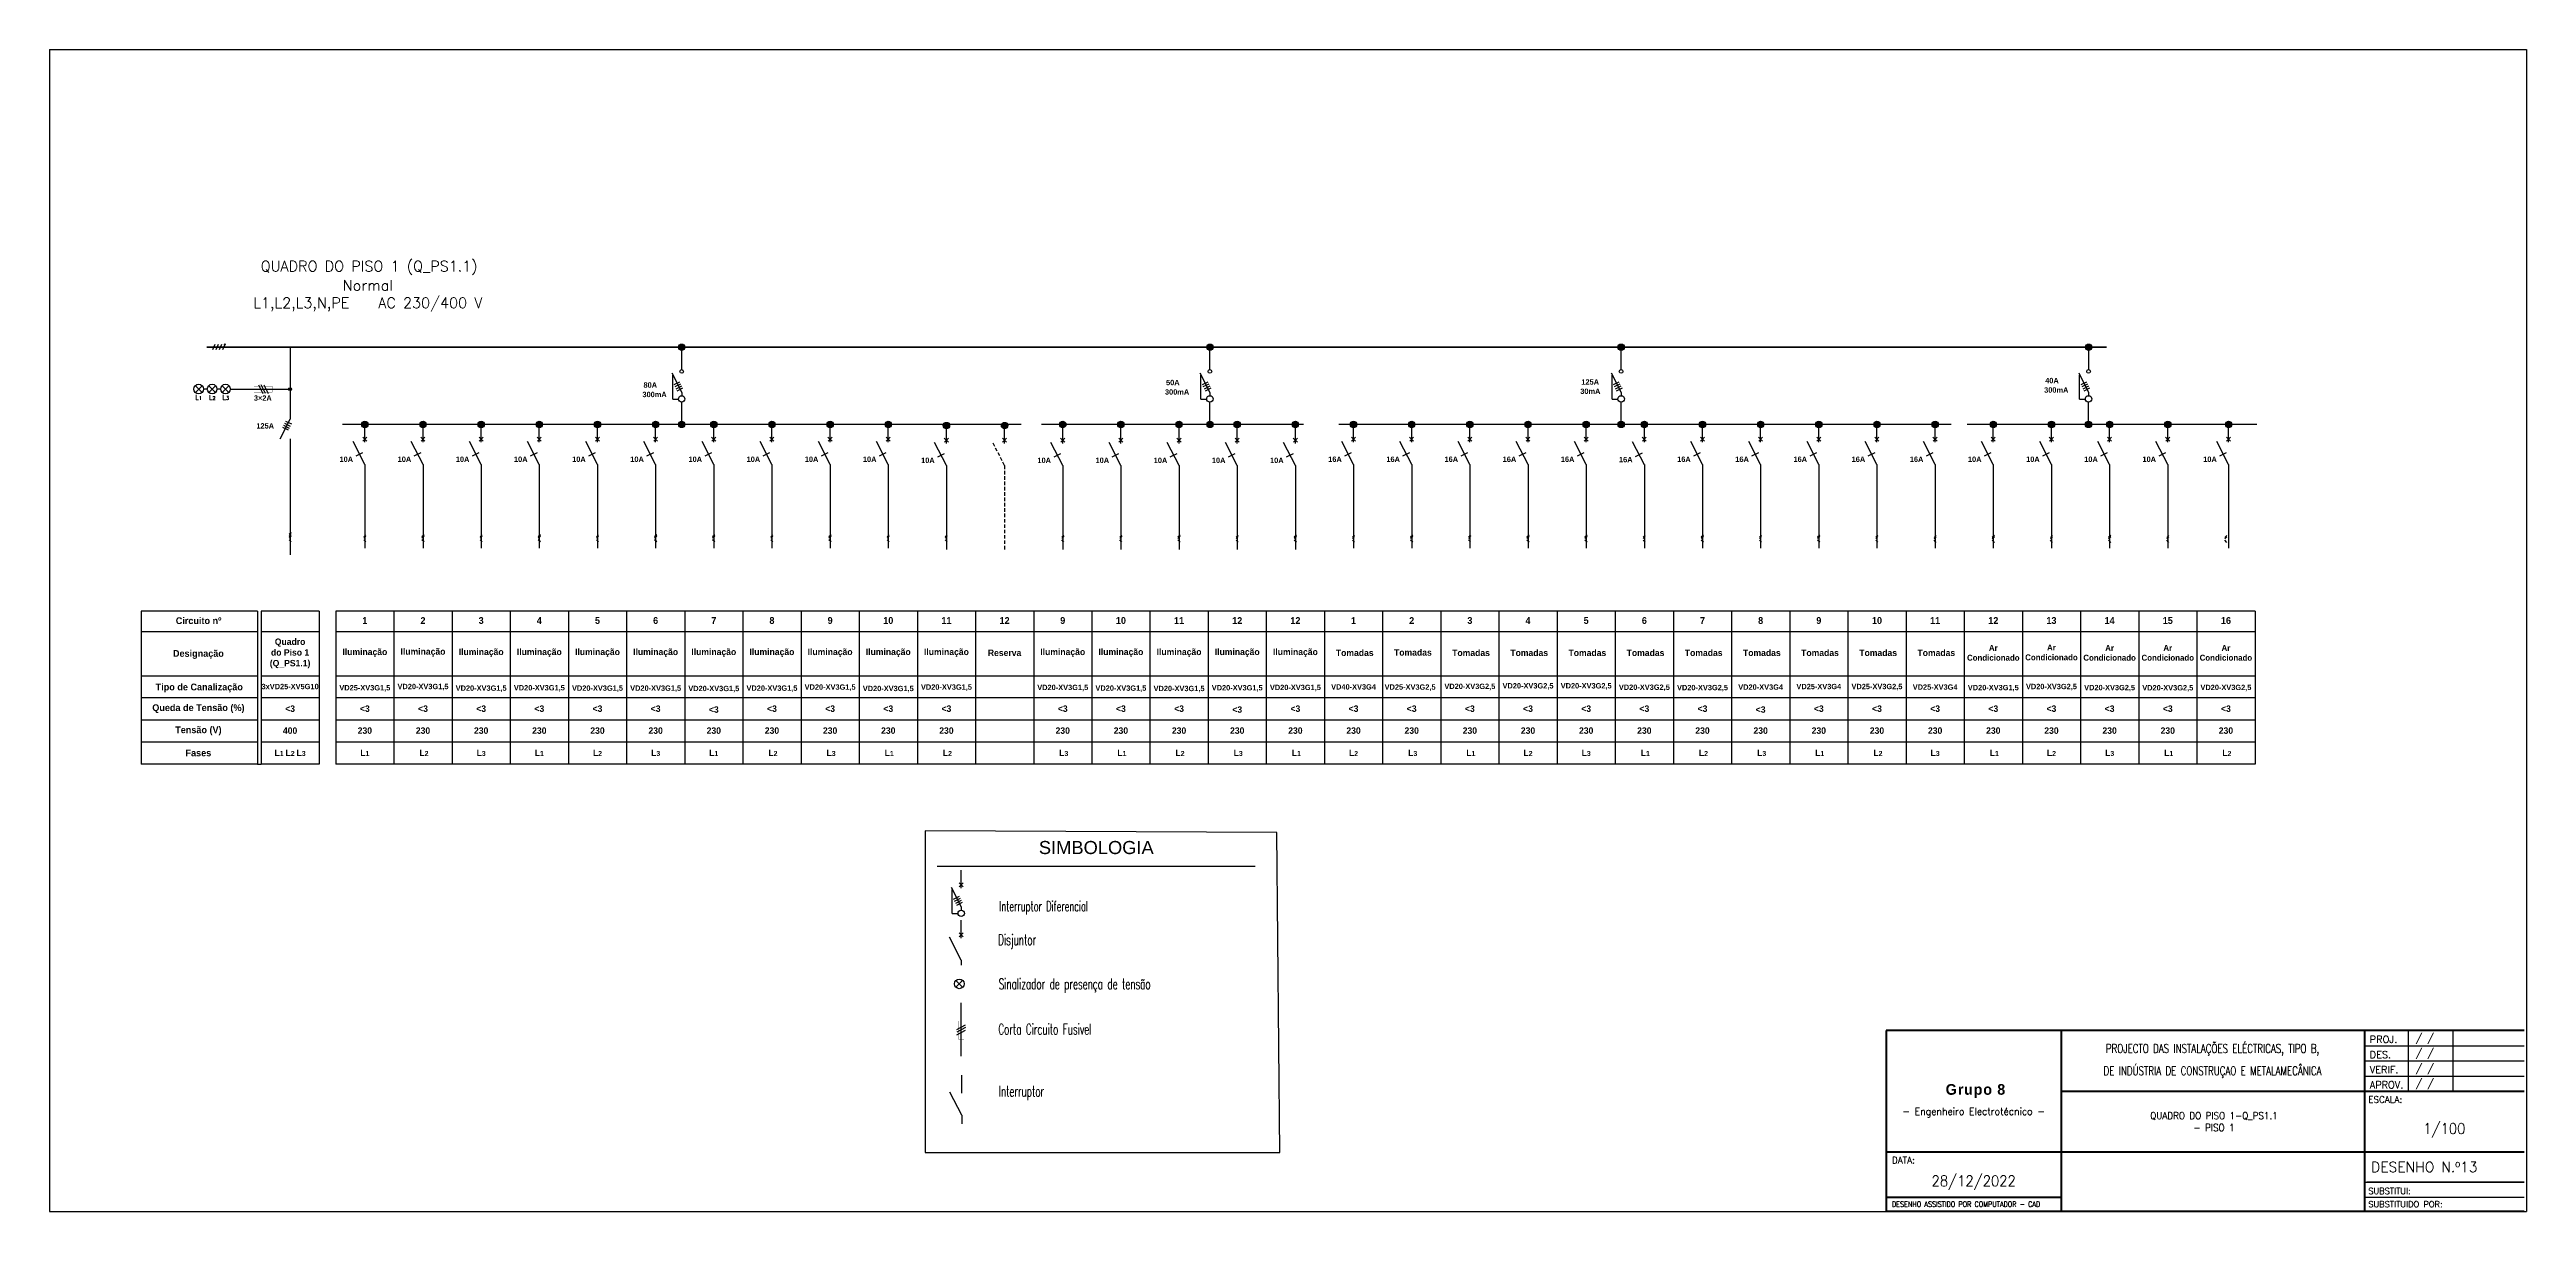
# Model space of a CAD drawing. Extents: x -8 to 729, y -363 to 534.
# Drawn here: x 381.6 to 520.4, y -208.3 to -143.2 of the extents above; entities that cross this region are included whole.
import ezdxf
from ezdxf.enums import TextEntityAlignment as Align

# ---------------------------------------------------------------- set-up
doc = ezdxf.new("R2010")
doc.units = 0
doc.header["$LTSCALE"] = 0.8
doc.header["$MEASUREMENT"] = 0
doc.linetypes.add('DASHED2', pattern=[0.375, 0.25, -0.125])
doc.linetypes.add('HIDDEN', pattern=[0.375, 0.25, -0.125])
for name, color, linetype in [('0_ligações', 10, 'CONTINUOUS'), ('7', 7, 'CONTINUOUS'), ('Desenho base', 7, 'CONTINUOUS'), ('LEGENDA', 1, 'CONTINUOUS'), ('Quadros Eléctricos', 41, 'CONTINUOUS')]:
    doc.layers.add(name, color=color, linetype=linetype)
doc.styles.add('ARIAL', font='arial.ttf')
doc.styles.add('Century Gothic', font='GOTHICB.TTF')
doc.styles.add('PEN', font='ROMANS.SHX', dxfattribs={"width": 0.7, "height": 1})
doc.styles.add('ROMANS', font='romans', dxfattribs={"width": 0.9})
doc.styles.get("Standard").update_dxf_attribs({"font": 'ROMANS'})

msp = doc.modelspace()

# ---------------------------------------------------------------- texts
at = {"layer": '0_ligações', "color": 0, "style": 'PEN', "width": 0.6}
for s, p in [('Disjuntor', (434.76, -193.36)), ('Sinalizador de presença de tensão', (434.79, -195.83)), ('Corta Circuito Fusivel', (434.77, -198.37)), ('Interruptor', (434.79, -201.85))]:
    msp.add_text(s, height=0.6, dxfattribs=at).set_placement(p)
at = {"layer": 'Desenho base', "style": 'PEN', "width": 0.6}
msp.add_text('Interruptor Diferencial', height=0.564, dxfattribs=at).set_placement((434.82, -191.46, 0))
at = {"layer": 'Desenho base', "linetype": 'Continuous', "lineweight": 20, "style": 'ROMANS'}
for s, p in [('PROJ.', (511.64, -198.84)), ('DES.', (511.64, -199.7)), ('VERIF.', (511.64, -200.54)), ('APROV.', (511.64, -201.39))]:
    msp.add_text(s, height=0.4, dxfattribs=at).set_placement(p)
at = {"layer": 'Desenho base', "lineweight": 20, "style": 'ROMANS'}
for s, height, p in [(' / /', 0.4, (513.94, -198.75)), (' / /', 0.4, (513.94, -199.6)), (' / /', 0.4, (513.94, -200.45)), (' / /', 0.4, (513.94, -201.3)), ('ESCALA:', 0.36, (511.56, -202.19)), ('DATA:', 0.36, (484.86, -205.59)), ('DESENHO N.º13 ', 0.57, (511.72, -206.08)), ('SUBSTITUI:', 0.34, (511.56, -207.31)), ('SUBSTITUIDO POR:', 0.34, (511.56, -208.05))]:
    msp.add_text(s, height=height, dxfattribs=at).set_placement(p)
at = {"layer": 'Desenho base', "lineweight": 20, "style": 'ROMANS', "width": 0.757635}
msp.add_text('DESENHO ASSISTIDO POR COMPUTADOR - CAD', height=0.304, dxfattribs=at).set_placement((484.86, -208.03), (493.17, -208.03), align=Align.FIT)
at = {"layer": 'Desenho base', "insert": (399.43, -156.97), "char_height": 0.5898, "width": 36.0298, "attachment_point": 5}
msp.add_mtext('\\A1;Normal\\PL1,L2,L3,N,PE    AC 230/400 V  ', dxfattribs=at)
at = {"layer": 'Desenho base', "char_height": 0.3603, "attachment_point": 5, "style": 'Century Gothic'}
for s, insert, width in [('\\pxt0;Quadro do Piso 1 (Q_PS1.1)', (395.07, -177.01, 0), 2.319), ('\\pxt0;Iluminação ', (399.26, -176.98), 2.9749), ('\\pxt0;Iluminação ', (402.52, -176.96), 2.8731), ('\\pxt0;Iluminação ', (405.78, -176.98, 0), 2.8731), ('\\pxt0;Iluminação ', (409.04, -176.98, 0), 2.8731), ('\\pxt0;Iluminação ', (412.3, -176.98, 0), 2.8731), ('\\pxt0;Iluminação ', (415.56, -176.98, 0), 2.8731), ('\\pxt0;Iluminação ', (418.82, -176.98, 0), 2.8731), ('\\pxt0;Iluminação ', (422.08, -176.98, 0), 2.8731), ('\\pxt0;Iluminação ', (425.34, -176.98, 0), 2.8731), ('\\pxt0;Iluminação ', (428.6, -176.98, 0), 2.8731), ('\\pxt0;Iluminação ', (431.86, -176.98, 0), 2.8731), ('\\pxt0;Reserva', (435.12, -176.98, 0), 2.8731), ('\\pxt0;Iluminação ', (438.38, -176.98, 0), 2.8731), ('\\pxt0;Iluminação ', (441.64, -176.98, 0), 2.8731), ('\\pxt0;Iluminação ', (444.9, -176.98, 0), 2.6414), ('\\pxt0;Iluminação ', (448.16, -176.98, 0), 2.8731), ('\\pxt0;Iluminação ', (451.42, -176.98, 0), 2.8731), ('\\pxt0; Tomadas  ', (454.68, -176.98, 0), 2.7015), ('\\pxt0; Tomadas', (457.94, -176.96, 0), 2.8731), ('\\pxt0; Tomadas', (461.2, -176.98, 0), 2.8731), ('\\pxt0; Tomadas', (464.46, -176.98, 0), 2.8731), ('\\pxt0; Tomadas', (467.72, -176.98, 0), 2.8731), ('\\pxt0; Tomadas', (470.98, -176.98, 0), 2.8731), ('\\pxt0; Tomadas', (474.24, -176.98, 0), 2.8731), ('\\pxt0; Tomadas', (477.5, -176.98, 0), 2.8731), ('\\pxt0; Tomadas', (480.76, -176.98, 0), 2.8731), ('\\pxt0; Tomadas', (484.02, -176.98, 0), 2.64), ('\\pxt0; Tomadas', (487.28, -176.98, 0), 2.64), ('\\pxt0;{\\H0.91674x;Ar Condicionado} ', (490.54, -176.98, 0), 2.8161), ('\\pxt0;{\\H0.91674x;Ar Condicionado}', (493.8, -176.96, 0), 2.8731), ('\\pxt0;{\\H0.91674x;Ar Condicionado}', (497.06, -176.98, 0), 2.8731), ('\\pxt0;{\\H0.91674x;Ar Condicionado}', (500.32, -176.98, 0), 2.8731), ('\\pxt0;{\\H0.91674x;Ar Condicionado}', (503.58, -176.98, 0), 2.8731)]:
    msp.add_mtext(s, dxfattribs=dict(at, insert=insert, width=width))
at = {"layer": 'Desenho base', "linetype": 'HIDDEN', "lineweight": 20, "insert": (502.83, -199.85), "char_height": 0.5, "width": 17.0352, "attachment_point": 5, "line_spacing_factor": 1.5, "style": 'ROMANS'}
msp.add_mtext('\\pxt28;{\\W0.71;PROJECTO DAS INSTALAÇÕES ELÉCTRICAS, TIPO B,\\PDE INDÚSTRIA DE CONSTRUÇAO E METALAMECÂNICA}', dxfattribs=at)
at = {"layer": 'Desenho base', "lineweight": 20, "insert": (489.44, -202.08), "char_height": 1, "attachment_point": 5}
msp.add_mtext_dynamic_manual_height_columns('{\\fVivaldi|b1|i0|c0|p66;\\H0.6x;\\T1.1;\\C7; Grupo 8\\H1.66667x;\\P\\Fromans|c0;\\H0.2x;\\T1;\\P\\H2x;\\W0.95;- Engenheiro Electrotécnico -}', width=9.819, gutter_width=2, heights=[0], dxfattribs=at)
at = {"layer": 'Desenho base', "lineweight": 20, "attachment_point": 5, "style": 'ROMANS'}
for s, insert, char_height, width in [('\\pxt23;QUADRO DO PISO 1-Q_PS1.1 \\P- PISO 1', (502.91, -203.25), 0.4, 16.6992), ('1/100', (515.82, -203.74), 0.6, 8.94), ('28/12/2022', (489.44, -206.67), 0.6, 9.82)]:
    msp.add_mtext(s, dxfattribs=dict(at, insert=insert, char_height=char_height, width=width))
at = {"layer": 'LEGENDA', "color": 1, "style": 'ARIAL'}
msp.add_text('SIMBOLOGIA', height=0.734, dxfattribs=at).set_placement((440.26, -187.89, 0), align=Align.MIDDLE_CENTER)
at = {"layer": 'Quadros Eléctricos', "color": 7, "style": 'Century Gothic'}
for s, p in [('300mA', (414.82, -162.65, 0)), ('80A', (414.88, -162.12, 0)), ('300mA', (444.11, -162.51, 0)), ('50A', (444.17, -161.98, 0)), ('30mA', (467.39, -162.47, 0)), ('125A', (467.45, -161.95, 0)), ('300mA', (493.39, -162.4, 0)), ('40A', (493.45, -161.87, 0)), ('125A', (393.18, -164.41, 0)), ('10A', (397.84, -166.28, 0)), ('10A', (401.1, -166.28)), ('10A', (404.36, -166.28)), ('10A', (407.62, -166.28)), ('10A', (410.88, -166.28)), ('10A', (414.14, -166.28, 0)), ('10A', (417.4, -166.28, 0)), ('10A', (420.66, -166.28, 0)), ('10A', (423.92, -166.28, 0)), ('10A', (427.18, -166.28, 0)), ('10A', (430.44, -166.34, 0)), ('10A', (436.96, -166.34, 0)), ('10A', (440.22, -166.34, 0)), ('10A', (443.48, -166.34, 0)), ('10A', (446.74, -166.34, 0)), ('10A', (450, -166.34, 0)), ('16A', (453.26, -166.28, 0)), ('16A', (456.52, -166.28, 0)), ('16A', (459.78, -166.28, 0)), ('16A', (463.04, -166.28, 0)), ('16A', (466.3, -166.28, 0)), ('16A', (469.56, -166.3, 0)), ('16A', (472.82, -166.28, 0)), ('16A', (476.08, -166.28, 0)), ('16A', (479.34, -166.28, 0)), ('16A', (482.6, -166.28, 0)), ('16A', (485.86, -166.28, 0)), ('10A', (489.12, -166.28, 0)), ('10A', (492.38, -166.28, 0)), ('10A', (495.64, -166.28, 0)), ('10A', (498.9, -166.28, 0)), ('10A', (502.31, -166.28, 0))]:
    msp.add_text(s, height=0.3, dxfattribs=at).set_placement(p)
msp.add_text('3×2A', height=0.3, rotation=359.9572, dxfattribs=at).set_placement((393.04, -162.85))
at = {"layer": 'Quadros Eléctricos', "color": 6, "insert": (399.5, -155.41), "char_height": 0.5898, "width": 36.0298, "attachment_point": 5}
msp.add_mtext('QUADRO DO PISO 1 (Q_PS1.1)   ', dxfattribs=at)
at = {"layer": 'Quadros Eléctricos', "color": 7, "char_height": 0.2719, "width": 1.9039, "attachment_point": 5, "rotation": 359.9569}
for s, insert in [('L{\\H0.73671x;1}', (389.94, -162.66)), ('L{\\H0.73671x;2}', (390.71, -162.67)), ('L{\\H0.73671x;3}', (391.46, -162.66))]:
    msp.add_mtext(s, dxfattribs=dict(at, insert=insert))
at = {"layer": 'Quadros Eléctricos', "color": 6, "attachment_point": 5, "style": 'Century Gothic'}
for s, insert, char_height, width in [('Circuito nº', (389.94, -175.18), 0.3802, 5.153), ('Designação', (389.93, -177.07), 0.38, 1.7348), ('Tipo de Canalização', (389.98, -178.95, 0), 0.3803, 6.5202), ('Queda de Tensão (%)', (389.93, -180.11), 0.3803, 6.5202), ('Tensão (V)', (389.93, -181.35), 0.38, 3.8478), ('Fases', (389.93, -182.59), 0.38, 1.7348)]:
    msp.add_mtext(s, dxfattribs=dict(at, insert=insert, char_height=char_height, width=width))
at = {"layer": 'Quadros Eléctricos', "color": 7, "attachment_point": 5, "style": 'Century Gothic'}
for s, insert, char_height, width in [('1', (399.26, -175.17), 0.38, 1.7348), ('2', (402.52, -175.17), 0.38, 1.7348), ('3', (405.78, -175.17), 0.38, 1.7348), ('4', (409.04, -175.17), 0.38, 1.7348), ('5', (412.3, -175.17, 0), 0.38, 1.7348), ('6', (415.56, -175.17, 0), 0.38, 1.7348), ('7', (418.82, -175.17, 0), 0.38, 1.7348), ('8', (422.08, -175.17, 0), 0.38, 1.7348), ('9', (425.34, -175.17, 0), 0.38, 1.7348), ('10', (428.6, -175.17, 0), 0.38, 1.7348), ('11', (431.86, -175.17, 0), 0.38, 1.7348), ('12', (435.12, -175.17, 0), 0.38, 1.7348), ('9', (438.38, -175.17, 0), 0.38, 1.7348), ('10', (441.64, -175.17, 0), 0.38, 1.7348), ('11', (444.9, -175.17, 0), 0.38, 1.7348), ('12', (448.16, -175.17, 0), 0.38, 1.7348), ('12', (451.42, -175.17, 0), 0.38, 1.7348), ('1', (454.68, -175.17, 0), 0.38, 1.7348), ('2', (457.94, -175.17, 0), 0.38, 1.7348), ('3', (461.2, -175.17, 0), 0.38, 1.7348), ('4', (464.46, -175.17, 0), 0.38, 1.7348), ('5', (467.72, -175.17, 0), 0.38, 1.7348), ('6', (470.98, -175.17, 0), 0.38, 1.7348), ('7', (474.24, -175.17, 0), 0.38, 1.7348), ('8', (477.5, -175.17, 0), 0.38, 1.7348), ('9', (480.76, -175.17, 0), 0.38, 1.7348), ('10', (484.02, -175.17, 0), 0.38, 1.7348), ('11', (487.28, -175.17, 0), 0.38, 1.7348), ('12', (490.54, -175.17, 0), 0.38, 1.7348), ('13', (493.8, -175.17, 0), 0.38, 1.7348), ('14', (497.06, -175.17, 0), 0.38, 1.7348), ('15', (500.32, -175.17, 0), 0.38, 1.7348), ('16', (503.58, -175.17, 0), 0.38, 1.7348), ('3xVD25-XV5G10', (395.07, -178.87, 0), 0.3, 2.1294), ('VD25-XV3G1,5', (399.26, -178.97, 0), 0.3, 2.082), ('VD20-XV3G1,5', (402.52, -178.9, 0), 0.3, 2.082), ('VD20-XV3G1,5', (405.78, -178.99, 0), 0.3, 2.082), ('VD20-XV3G1,5', (409.04, -178.97, 0), 0.3, 2.082), ('VD20-XV3G1,5', (412.3, -178.99, 0), 0.3, 2.082), ('VD20-XV3G1,5', (415.56, -178.99, 0), 0.3, 2.082), ('VD20-XV3G1,5', (418.82, -179.01, 0), 0.3, 2.082), ('VD20-XV3G1,5', (422.08, -178.99, 0), 0.3, 2.082), ('VD20-XV3G1,5', (425.34, -178.93, 0), 0.3, 2.082), ('VD20-XV3G1,5', (428.6, -179.01, 0), 0.3, 2.082), ('VD20-XV3G1,5', (431.86, -178.93, 0), 0.3, 2.082), ('VD20-XV3G1,5', (438.38, -178.95, 0), 0.3, 2.082), ('VD20-XV3G1,5', (441.64, -178.99, 0), 0.3, 2.082), ('VD20-XV3G1,5', (444.9, -179.01, 0), 0.3, 2.082), ('VD20-XV3G1,5', (448.16, -178.97, 0), 0.3, 2.082), ('VD20-XV3G1,5', (451.42, -178.95, 0), 0.3, 2.082), ('VD40-XV3G4', (454.68, -178.89, 0), 0.3, 2.082), ('VD25-XV3G2,5', (457.85, -178.93, 0), 0.3, 2.082), ('VD20-XV3G2,5', (461.2, -178.89, 0), 0.3, 2.082), ('VD20-XV3G2,5', (464.46, -178.86, 0), 0.3, 2.082), ('VD20-XV3G2,5', (467.72, -178.86, 0), 0.3, 2.082), ('VD20-XV3G2,5', (470.98, -178.94, 0), 0.3, 2.082), ('VD20-XV3G2,5', (474.24, -178.96, 0), 0.3, 2.082), ('VD20-XV3G4', (477.5, -178.9, 0), 0.3, 2.082), ('VD25-XV3G4', (480.76, -178.87, 0), 0.3, 2.082), ('VD25-XV3G2,5', (484.02, -178.9, 0), 0.3, 2.082), ('VD25-XV3G4', (487.28, -178.9, 0), 0.3, 2.082), ('VD20-XV3G1,5', (490.54, -178.96, 0), 0.3, 2.082), ('VD20-XV3G2,5', (493.8, -178.9, 0), 0.3, 2.082), ('VD20-XV3G2,5', (497.06, -178.96, 0), 0.3, 2.082), ('VD20-XV3G2,5', (500.32, -178.97, 0), 0.3, 2.082), ('VD20-XV3G2,5', (503.58, -178.95, 0), 0.3, 2.082), ('<3', (395.07, -180.11, 0), 0.361, 2.1294), ('<3', (399.26, -180.11, 0), 0.361, 2.1294), ('<3', (402.52, -180.11, 0), 0.361, 2.1294), ('<3', (405.78, -180.11, 0), 0.361, 2.1294), ('<3', (409.04, -180.11, 0), 0.361, 2.1294), ('<3', (412.3, -180.11, 0), 0.361, 2.1294), ('<3', (415.56, -180.11, 0), 0.361, 2.1294), ('<3', (418.82, -180.16, 0), 0.361, 2.1294), ('<3', (422.08, -180.11, 0), 0.361, 2.1294), ('<3', (425.34, -180.11, 0), 0.361, 2.1294), ('<3', (428.6, -180.11, 0), 0.361, 2.1294), ('<3', (431.86, -180.11, 0), 0.361, 2.1294), ('<3', (438.38, -180.11, 0), 0.361, 2.1294), ('<3', (441.64, -180.11, 0), 0.361, 2.1294), ('<3', (444.9, -180.11, 0), 0.361, 2.1294), ('<3', (448.16, -180.16, 0), 0.361, 2.1294), ('<3', (451.42, -180.11, 0), 0.361, 2.1294), ('<3', (454.68, -180.11, 0), 0.361, 2.1294), ('<3', (457.94, -180.11, 0), 0.361, 2.1294), ('<3', (461.2, -180.11, 0), 0.361, 2.1294), ('<3', (464.46, -180.11, 0), 0.361, 2.1294), ('<3', (467.72, -180.11, 0), 0.361, 2.1294), ('<3', (470.98, -180.11, 0), 0.361, 2.1294), ('<3', (474.24, -180.11, 0), 0.361, 2.1294), ('<3', (477.5, -180.16, 0), 0.361, 2.1294), ('<3', (480.76, -180.11, 0), 0.361, 2.1294), ('<3', (484.02, -180.11, 0), 0.361, 2.1294), ('<3', (487.28, -180.11, 0), 0.361, 2.1294), ('<3', (490.54, -180.11, 0), 0.361, 2.1294), ('<3', (493.8, -180.11, 0), 0.361, 2.1294), ('<3', (497.06, -180.11, 0), 0.361, 2.1294), ('<3', (500.32, -180.11, 0), 0.361, 2.1294), ('<3', (503.58, -180.11, 0), 0.361, 2.1294), ('400', (395.07, -181.34), 0.361, 2.1294), ('230', (399.26, -181.34, 0), 0.361, 2.1294), ('230', (402.52, -181.34, 0), 0.361, 2.1294), ('230', (405.78, -181.34), 0.361, 2.1294), ('230', (409.04, -181.34), 0.361, 2.1294), ('230', (412.3, -181.34), 0.361, 2.1294), ('230', (415.56, -181.34, 0), 0.361, 2.1294), ('230', (418.82, -181.34, 0), 0.361, 2.1294), ('230', (422.08, -181.34, 0), 0.361, 2.1294), ('230', (425.34, -181.34, 0), 0.361, 2.1294), ('230', (428.6, -181.34, 0), 0.361, 2.1294), ('230', (431.86, -181.34, 0), 0.361, 2.1294), ('230', (438.38, -181.34, 0), 0.361, 2.1294), ('230', (441.64, -181.34, 0), 0.361, 2.1294), ('230', (444.9, -181.34, 0), 0.361, 2.1294), ('230', (448.16, -181.34, 0), 0.361, 2.1294), ('230', (451.42, -181.34, 0), 0.361, 2.1294), ('230', (454.68, -181.34, 0), 0.361, 2.1294), ('230', (457.94, -181.34, 0), 0.361, 2.1294), ('230', (461.2, -181.34, 0), 0.361, 2.1294), ('230', (464.46, -181.34, 0), 0.361, 2.1294), ('230', (467.72, -181.34, 0), 0.361, 2.1294), ('230', (470.98, -181.34, 0), 0.361, 2.1294), ('230', (474.24, -181.34, 0), 0.361, 2.1294), ('230', (477.5, -181.34, 0), 0.361, 2.1294), ('230', (480.76, -181.34, 0), 0.361, 2.1294), ('230', (484.02, -181.34, 0), 0.361, 2.1294), ('230', (487.28, -181.34, 0), 0.361, 2.1294), ('230', (490.54, -181.34, 0), 0.361, 2.1294), ('230', (493.8, -181.34, 0), 0.361, 2.1294), ('230', (497.06, -181.34, 0), 0.361, 2.1294), ('230', (500.32, -181.34, 0), 0.361, 2.1294), ('230', (503.58, -181.34, 0), 0.361, 2.1294), ('L{\\H0.77778x;1 }L{\\H0.77778x;2 }L{\\H0.77778x;3}', (395.07, -182.58), 0.3606, 2.1294), ('L{\\H0.77778x;1}', (399.26, -182.58), 0.3606, 2.1294), ('{\\H0.77778x; }L{\\H0.77778x;2}', (402.52, -182.58), 0.3606, 2.1294), ('L{\\H0.77778x;3}', (405.78, -182.58), 0.3606, 2.1294), ('L{\\H0.77778x;1 }', (409.04, -182.58, 0), 0.3606, 2.1294), ('L{\\H0.77778x;2}', (412.3, -182.58, 0), 0.3606, 2.1294), ('L{\\H0.77778x;3}', (415.56, -182.58, 0), 0.3606, 2.1294), ('L{\\H0.77778x;1 }', (418.82, -182.58, 0), 0.3606, 2.1294), ('{\\H0.77778x; }L{\\H0.77778x;2}', (422.08, -182.58, 0), 0.3606, 2.1294), ('{\\H0.77778x; }L{\\H0.77778x;3}', (425.34, -182.58, 0), 0.3606, 2.1294), ('{\\H0.77778x; }L{\\H0.77778x;1}', (428.6, -182.58, 0), 0.3606, 2.1294), ('{\\H0.77778x; }L{\\H0.77778x;2}', (431.86, -182.58, 0), 0.3606, 2.1294), ('{\\H0.77778x; }L{\\H0.77778x;3}', (438.38, -182.58, 0), 0.3606, 2.1294), ('{\\H0.77778x; }L{\\H0.77778x;1}', (441.64, -182.58, 0), 0.3606, 2.1294), ('{\\H0.77778x; }L{\\H0.77778x;2}', (444.9, -182.58, 0), 0.3606, 2.1294), ('{\\H0.77778x; }L{\\H0.77778x;3}', (448.16, -182.58, 0), 0.3606, 2.1294), ('{\\H0.77778x; }L{\\H0.77778x;1}', (451.42, -182.58, 0), 0.3606, 2.1294), ('L{\\H0.77778x;2}', (454.68, -182.58, 0), 0.3606, 2.1294), ('{\\H0.77778x; }L{\\H0.77778x;3}', (457.94, -182.58, 0), 0.3606, 2.1294), ('{\\H0.77778x; }L{\\H0.77778x;1}', (461.2, -182.58, 0), 0.3606, 2.1294), ('L{\\H0.77778x;2}', (464.46, -182.58, 0), 0.3606, 2.1294), ('L{\\H0.77778x;3}', (467.72, -182.58, 0), 0.3606, 2.1294), ('{\\H0.77778x; }L{\\H0.77778x;1}', (470.98, -182.58, 0), 0.3606, 2.1294), ('{\\H0.77778x; \\H1.28571x;L\\H0.77778x;2}', (474.24, -182.58, 0), 0.3606, 2.1294), ('{\\H0.77778x; }L{\\H0.77778x;3}', (477.5, -182.58, 0), 0.3606, 2.1294), ('{\\H0.77778x; }L{\\H0.77778x;1}', (480.76, -182.58, 0), 0.3606, 2.1294), ('{\\H0.77778x; }L{\\H0.77778x;2 }', (484.02, -182.58, 0), 0.3606, 2.1294), ('L{\\H0.77778x;3}', (487.28, -182.58, 0), 0.3606, 2.1294), ('{\\H0.77778x; }L{\\H0.77778x;1}', (490.54, -182.58, 0), 0.3606, 2.1294), ('L{\\H0.77778x;2}', (493.8, -182.58, 0), 0.3606, 2.1294), ('L{\\H0.77778x;3}', (497.06, -182.58, 0), 0.3606, 2.1294), ('{\\H0.77778x; }L{\\H0.77778x;1}', (500.32, -182.58, 0), 0.3606, 2.1294), ('{\\H0.77778x; }L{\\H0.77778x;2}', (503.58, -182.58, 0), 0.3606, 2.1294)]:
    msp.add_mtext(s, dxfattribs=dict(at, insert=insert, char_height=char_height, width=width))

# ---------------------------------------------------------------- hatches: boundary and pattern name
at = {"layer": 'Quadros Eléctricos', "ltscale": 10}
msp.add_hatch(color=7, dxfattribs=at).paths.add_polyline_path([(391.38, -159.7, 1), (391.45, -159.7, 1)])
at = {"layer": 'Quadros Eléctricos'}
for points in [[(417.02, -159.67, 1), (417.02, -160.03, 1)], [(446.63, -159.67, 1), (446.63, -160.03, 1)], [(469.68, -159.67, 1), (469.68, -160.03, 1)], [(495.89, -159.67, 1), (495.89, -160.03, 1)], [(394.99, -162.2, -1), (395.15, -162.2, -1)], [(399.26, -164, 1), (399.26, -164.36, 1)], [(402.52, -164, 1), (402.52, -164.36, 1)], [(405.78, -164, 1), (405.78, -164.36, 1)], [(409.04, -164, 1), (409.04, -164.36, 1)], [(412.3, -164, 1), (412.3, -164.36, 1)], [(415.56, -164, 1), (415.56, -164.36, 1)], [(417.02, -164, 1), (417.02, -164.36, 1)], [(418.82, -164, 1), (418.82, -164.36, 1)], [(422.08, -164, 1), (422.08, -164.36, 1)], [(425.34, -164, 1), (425.34, -164.36, 1)], [(428.6, -164, 1), (428.6, -164.36, 1)], [(431.86, -164.06, 1), (431.86, -164.42, 1)], [(435.12, -164.06, 1), (435.12, -164.42, 1)], [(438.38, -164, 1), (438.38, -164.36, 1)], [(441.64, -164, 1), (441.64, -164.36, 1)], [(444.9, -164, 1), (444.9, -164.36, 1)], [(446.63, -164, 1), (446.63, -164.36, 1)], [(448.16, -164.01, 1), (448.16, -164.36, 1)], [(451.42, -164.01, 1), (451.42, -164.36, 1)], [(454.68, -164, 1), (454.68, -164.36, 1)], [(457.94, -164, 1), (457.94, -164.36, 1)], [(461.2, -164, 1), (461.2, -164.36, 1)], [(464.46, -164, 1), (464.46, -164.36, 1)], [(467.72, -164, 1), (467.72, -164.36, 1)], [(469.68, -164, 1), (469.68, -164.36, 1)], [(470.98, -164, 1), (470.98, -164.36, 1)], [(474.24, -164, 1), (474.24, -164.36, 1)], [(477.5, -164, 1), (477.5, -164.36, 1)], [(480.76, -164, 1), (480.76, -164.36, 1)], [(484.02, -164, 1), (484.02, -164.36, 1)], [(487.28, -164, 1), (487.28, -164.36, 1)], [(490.54, -164, 1), (490.54, -164.36, 1)], [(493.8, -164, 1), (493.8, -164.36, 1)], [(495.88, -164, 1), (495.88, -164.36, 1)], [(497.06, -164, 1), (497.06, -164.36, 1)], [(500.32, -164, 1), (500.32, -164.36, 1)], [(503.73, -164, 1), (503.73, -164.36, 1)]]:
    msp.add_hatch(color=7, dxfattribs=at).paths.add_polyline_path(points)

# ---------------------------------------------------------------- linework, layer by layer
at = {"layer": '7'}
for p in [(520.43, -143.17), (381.59, -208.29)]:
    msp.add_line(p, (520.43, -208.29), dxfattribs=at)
at = {"layer": 'Desenho base'}
for p, q in [((381.59, -143.17), (381.59, -208.29)), ((381.59, -143.17), (520.43, -143.17)), ((395.13, -170.21), (395.01, -170.33)), ((395.13, -170.29), (395.01, -170.41)), ((395.13, -170.37), (395.01, -170.48)), ((395.13, -170.44), (395.01, -170.56)), ((395.13, -170.76), (395.01, -170.64)), ((399.32, -170.37), (399.2, -170.48)), ((399.32, -170.44), (399.2, -170.56)), ((399.32, -170.76), (399.2, -170.64)), ((402.58, -170.37), (402.46, -170.48)), ((402.58, -170.44), (402.46, -170.56)), ((402.58, -170.76), (402.46, -170.64)), ((405.84, -170.37), (405.72, -170.48)), ((405.84, -170.44), (405.72, -170.56)), ((405.84, -170.76), (405.72, -170.64)), ((409.1, -170.37), (408.98, -170.48)), ((409.1, -170.44), (408.98, -170.56)), ((409.1, -170.76), (408.98, -170.64)), ((412.36, -170.37), (412.24, -170.48)), ((412.36, -170.44), (412.24, -170.56)), ((412.36, -170.76), (412.24, -170.64)), ((415.62, -170.37, 0), (415.5, -170.48, 0)), ((415.62, -170.44, 0), (415.5, -170.56, 0)), ((415.62, -170.76, 0), (415.5, -170.64, 0)), ((418.87, -170.37, 0), (418.75, -170.48, 0)), ((418.87, -170.44, 0), (418.75, -170.56, 0)), ((418.87, -170.76, 0), (418.75, -170.64, 0)), ((422.13, -170.37, 0), (422.01, -170.48, 0)), ((422.13, -170.44, 0), (422.01, -170.56, 0)), ((422.13, -170.76, 0), (422.01, -170.64, 0)), ((425.39, -170.37, 0), (425.27, -170.48, 0)), ((425.39, -170.44, 0), (425.27, -170.56, 0)), ((425.39, -170.76, 0), (425.27, -170.64, 0)), ((428.65, -170.37, 0), (428.53, -170.48, 0)), ((428.65, -170.44, 0), (428.53, -170.56, 0)), ((428.65, -170.76, 0), (428.53, -170.64, 0)), ((431.91, -170.37, 0), (431.79, -170.48, 0)), ((431.91, -170.44, 0), (431.79, -170.56, 0)), ((431.91, -170.76, 0), (431.79, -170.64, 0)), ((438.44, -170.38, 0), (438.32, -170.49, 0)), ((438.44, -170.45, 0), (438.32, -170.57, 0)), ((438.44, -170.77, 0), (438.32, -170.65, 0)), ((441.7, -170.38, 0), (441.58, -170.49, 0)), ((441.7, -170.45, 0), (441.58, -170.57, 0)), ((441.7, -170.77, 0), (441.58, -170.65, 0)), ((444.96, -170.38, 0), (444.84, -170.49, 0)), ((444.96, -170.45, 0), (444.84, -170.57, 0)), ((444.96, -170.77, 0), (444.84, -170.65, 0)), ((448.22, -170.39, 0), (448.1, -170.5, 0)), ((448.22, -170.46, 0), (448.1, -170.58, 0)), ((448.22, -170.78, 0), (448.1, -170.66, 0)), ((451.48, -170.39, 0), (451.36, -170.5, 0)), ((451.48, -170.46, 0), (451.36, -170.58, 0)), ((451.48, -170.78, 0), (451.36, -170.66, 0)), ((454.74, -170.39, 0), (454.62, -170.5, 0)), ((454.74, -170.46, 0), (454.62, -170.58, 0)), ((454.74, -170.78, 0), (454.62, -170.66, 0)), ((458, -170.39, 0), (457.88, -170.5, 0)), ((458, -170.46, 0), (457.88, -170.58, 0)), ((458, -170.78, 0), (457.88, -170.66, 0)), ((461.24, -170.37, 0), (461.13, -170.49, 0)), ((461.24, -170.45, 0), (461.13, -170.57, 0)), ((461.24, -170.76, 0), (461.13, -170.65, 0)), ((464.52, -170.39, 0), (464.4, -170.5, 0)), ((464.52, -170.46, 0), (464.4, -170.58, 0)), ((464.52, -170.78, 0), (464.4, -170.66, 0)), ((467.77, -170.39, 0), (467.65, -170.5, 0)), ((467.77, -170.46, 0), (467.65, -170.58, 0)), ((467.77, -170.78, 0), (467.65, -170.66, 0)), ((471.03, -170.39, 0), (470.91, -170.5, 0)), ((471.03, -170.46, 0), (470.91, -170.58, 0)), ((471.03, -170.78, 0), (470.91, -170.66, 0)), ((474.29, -170.39, 0), (474.17, -170.5, 0)), ((474.29, -170.46, 0), (474.17, -170.58, 0)), ((474.29, -170.78, 0), (474.17, -170.66, 0)), ((477.55, -170.39, 0), (477.43, -170.5, 0)), ((477.55, -170.46, 0), (477.43, -170.58, 0)), ((477.55, -170.78, 0), (477.43, -170.66, 0)), ((480.81, -170.39, 0), (480.69, -170.5, 0)), ((480.81, -170.46, 0), (480.69, -170.58, 0)), ((480.81, -170.78, 0), (480.69, -170.66, 0)), ((484.07, -170.39, 0), (483.95, -170.5, 0)), ((484.07, -170.46, 0), (483.95, -170.58, 0)), ((484.07, -170.78, 0), (483.95, -170.66, 0)), ((487.34, -170.4, 0), (487.22, -170.51, 0)), ((487.34, -170.47, 0), (487.22, -170.59, 0)), ((487.34, -170.79, 0), (487.22, -170.67, 0)), ((490.6, -170.4, 0), (490.48, -170.51, 0)), ((490.6, -170.47, 0), (490.48, -170.59, 0)), ((490.6, -170.79, 0), (490.48, -170.67, 0)), ((493.86, -170.4, 0), (493.74, -170.51, 0)), ((493.86, -170.47, 0), (493.74, -170.59, 0)), ((493.86, -170.79, 0), (493.74, -170.67, 0)), ((497.12, -170.4, 0), (497, -170.51, 0)), ((497.12, -170.47, 0), (497, -170.59, 0)), ((497.12, -170.79, 0), (497, -170.67, 0)), ((500.38, -170.4, 0), (500.26, -170.51, 0)), ((500.38, -170.47, 0), (500.26, -170.59, 0)), ((500.38, -170.79, 0), (500.26, -170.67, 0)), ((503.64, -170.4, 0), (503.52, -170.51, 0)), ((503.64, -170.47, 0), (503.52, -170.59, 0)), ((503.64, -170.79, 0), (503.52, -170.67, 0)), ((450.38, -187.05), (430.67, -186.95)), ((431.35, -188.93, 0), (449.17, -188.93, 0))]:
    msp.add_line(p, q, dxfattribs=at)
at = {"layer": 'Desenho base', "lineweight": 120}
for p, q in [((520.29, -198.15), (484.53, -198.15)), ((484.53, -198.15), (484.53, -208.29)), ((520.29, -208.29), (484.53, -208.29))]:
    msp.add_line(p, q, dxfattribs=at)
at = {"layer": 'Desenho base', "lineweight": 60}
for p, q in [((494.35, -198.15), (494.35, -208.29)), ((511.35, -198.15), (511.35, -208.29)), ((494.35, -201.55), (520.29, -201.55)), ((484.53, -204.95), (520.29, -204.95)), ((494.35, -207.5), (484.53, -207.5))]:
    msp.add_line(p, q, dxfattribs=at)
at = {"layer": 'Desenho base', "lineweight": 30}
for p, q in [((513.79, -198.15), (513.79, -201.55)), ((516.29, -198.15), (516.29, -201.55)), ((511.35, -199), (520.29, -199)), ((511.35, -199.85), (520.29, -199.85)), ((511.35, -200.7), (520.29, -200.7)), ((511.35, -206.65), (520.29, -206.65)), ((520.29, -206.65), (511.47, -206.65)), ((520.29, -207.5), (511.35, -207.5))]:
    msp.add_line(p, q, dxfattribs=at)
at = {"layer": 'Quadros Eléctricos', "color": 7, "ltscale": 10}
for p, q in [((390.86, -159.7), (390.72, -160)), ((391.04, -159.7), (390.91, -160)), ((391.23, -159.7), (391.09, -160)), ((391.41, -159.7), (391.28, -160))]:
    msp.add_line(p, q, dxfattribs=at)
at = {"layer": 'Quadros Eléctricos'}
for p, q in [((395.07, -159.85), (395.07, -163.89)), ((417.02, -161.1), (417.02, -159.85)), ((446.63, -161.1, 0), (446.63, -159.85, 0)), ((469.68, -161.1, 0), (469.68, -159.85, 0)), ((495.89, -161.1, 0), (495.89, -159.85, 0)), ((390.43, -162.2), (390.22, -162.2)), ((391.18, -162.2), (390.97, -162.2)), ((391.72, -162.2), (393.04, -162.2)), ((393.05, -162.2), (395.07, -162.2)), ((416.46, -161.29), (417.02, -162.39)), ((417.02, -162.39), (417.02, -162.57)), ((446.07, -161.29, 0), (446.63, -162.39, 0)), ((446.63, -162.39, 0), (446.63, -162.57, 0)), ((469.12, -161.29, 0), (469.68, -162.39, 0)), ((469.68, -162.39, 0), (469.68, -162.57, 0)), ((495.33, -161.29, 0), (495.88, -162.39, 0)), ((495.88, -162.39, 0), (495.88, -162.57, 0)), ((395.07, -163.35), (395.07, -163.89)), ((417.02, -163.61), (417.02, -162.93)), ((417.02, -164.18), (417.02, -162.93)), ((446.63, -163.61, 0), (446.63, -162.93, 0)), ((446.63, -164.18, 0), (446.63, -162.93, 0)), ((469.68, -164.18, 0), (469.68, -162.93, 0)), ((495.88, -163.61, 0), (495.88, -162.93, 0)), ((495.88, -164.18, 0), (495.88, -162.93, 0)), ((394.51, -164.99), (395.07, -163.89)), ((395.07, -164.99), (395.07, -171.48)), ((399.26, -166.42, 0), (398.6, -165.13, 0)), ((399.26, -165.18, 0), (399.26, -164.18, 0)), ((409.04, -164.18), (399.26, -164.18, 0)), ((402.52, -166.42), (401.86, -165.13)), ((402.52, -165.18), (402.52, -164.18)), ((405.78, -166.42), (405.12, -165.13)), ((405.78, -165.18), (405.78, -164.18)), ((409.04, -166.42), (408.38, -165.13)), ((409.04, -165.18), (409.04, -164.18)), ((409.04, -165.18), (409.04, -164.92)), ((412.3, -166.42), (411.64, -165.13)), ((412.3, -165.18), (412.3, -164.18)), ((412.3, -165.18), (412.3, -164.92)), ((415.56, -166.42, 0), (414.9, -165.13, 0)), ((415.56, -165.18, 0), (415.56, -164.18, 0)), ((418.82, -166.42, 0), (418.16, -165.13, 0)), ((418.82, -165.18, 0), (418.82, -164.18, 0)), ((422.08, -166.42, 0), (421.42, -165.13, 0)), ((422.08, -165.18, 0), (422.08, -164.18, 0)), ((425.34, -166.42, 0), (424.68, -165.13, 0)), ((425.34, -165.18, 0), (425.34, -164.18, 0)), ((425.34, -165.18, 0), (425.34, -164.92, 0)), ((428.6, -166.42, 0), (427.94, -165.13, 0)), ((428.6, -165.18, 0), (428.6, -164.18, 0)), ((428.6, -165.18, 0), (428.6, -164.92, 0)), ((431.86, -166.48, 0), (431.2, -165.19, 0)), ((431.86, -165.24, 0), (431.86, -164.24, 0)), ((435.12, -165.24, 0), (435.12, -164.24, 0)), ((438.38, -166.48, 0), (437.72, -165.19, 0)), ((438.38, -165.24, 0), (438.38, -164.24, 0)), ((441.64, -166.48, 0), (440.98, -165.19, 0)), ((441.64, -165.24, 0), (441.64, -164.24, 0)), ((441.64, -165.24, 0), (441.64, -164.98, 0)), ((444.9, -166.48, 0), (444.24, -165.19, 0)), ((444.9, -165.24, 0), (444.9, -164.24, 0)), ((444.9, -165.24, 0), (444.9, -164.98, 0)), ((448.16, -166.48, 0), (447.5, -165.19, 0)), ((448.16, -165.24, 0), (448.16, -164.24, 0)), ((451.42, -166.48, 0), (450.76, -165.19, 0)), ((451.42, -165.24, 0), (451.42, -164.24, 0)), ((454.68, -166.42, 0), (454.02, -165.13, 0)), ((454.68, -165.18, 0), (454.68, -164.18, 0)), ((457.94, -166.42, 0), (457.28, -165.13, 0)), ((457.94, -165.18, 0), (457.94, -164.18, 0)), ((461.2, -166.42, 0), (460.54, -165.13, 0)), ((461.2, -165.18, 0), (461.2, -164.18, 0)), ((464.46, -166.42, 0), (463.8, -165.13, 0)), ((464.46, -165.18, 0), (464.46, -164.18, 0)), ((464.46, -165.18, 0), (464.46, -164.92, 0)), ((467.72, -166.42, 0), (467.06, -165.13, 0)), ((467.72, -165.18, 0), (467.72, -164.18, 0)), ((467.72, -165.18, 0), (467.72, -164.92, 0)), ((470.98, -166.45, 0), (470.32, -165.16, 0)), ((470.98, -165.18, 0), (470.98, -164.18, 0)), ((474.24, -166.42, 0), (473.58, -165.13, 0)), ((474.24, -165.18, 0), (474.24, -164.18, 0)), ((477.5, -166.42, 0), (476.84, -165.13, 0)), ((477.5, -165.18, 0), (477.5, -164.18, 0)), ((480.76, -166.42, 0), (480.1, -165.13, 0)), ((480.76, -165.18, 0), (480.76, -164.18, 0)), ((480.76, -165.18, 0), (480.76, -164.92, 0)), ((484.02, -166.42, 0), (483.36, -165.13, 0)), ((484.02, -165.18, 0), (484.02, -164.18, 0)), ((484.02, -165.18, 0), (484.02, -164.92, 0)), ((487.28, -166.42, 0), (486.62, -165.13, 0)), ((487.28, -165.18, 0), (487.28, -164.18, 0)), ((490.54, -166.42, 0), (489.88, -165.13, 0)), ((490.54, -165.18, 0), (490.54, -164.18, 0)), ((493.8, -166.42, 0), (493.14, -165.13, 0)), ((493.8, -165.18, 0), (493.8, -164.18, 0)), ((497.06, -166.42, 0), (496.4, -165.13, 0)), ((497.06, -165.18, 0), (497.06, -164.18, 0)), ((497.06, -165.18, 0), (497.06, -164.92, 0)), ((500.32, -166.42, 0), (499.66, -165.13, 0)), ((500.32, -165.18, 0), (500.32, -164.18, 0)), ((500.32, -165.18, 0), (500.32, -164.92, 0)), ((503.73, -166.42, 0), (503.07, -165.13, 0)), ((503.73, -165.18, 0), (503.73, -164.18, 0)), ((503.73, -165.18, 0), (503.73, -164.92, 0)), ((399.26, -166.42, 0), (399.26, -171.12, 0)), ((402.52, -166.42), (402.52, -171.12)), ((405.78, -166.42), (405.78, -171.12)), ((409.04, -166.42), (409.04, -171.12)), ((412.3, -166.42), (412.3, -171.12)), ((415.56, -166.42, 0), (415.56, -171.12, 0)), ((418.82, -166.42, 0), (418.82, -171.12, 0)), ((422.08, -166.42, 0), (422.08, -171.12, 0)), ((425.34, -166.42, 0), (425.34, -171.12, 0)), ((428.6, -166.42, 0), (428.6, -171.12, 0)), ((431.86, -166.48, 0), (431.86, -171.18, 0)), ((438.38, -166.48, 0), (438.38, -171.18, 0)), ((441.64, -166.48, 0), (441.64, -171.18, 0)), ((444.9, -166.48, 0), (444.9, -171.18, 0)), ((448.16, -166.48, 0), (448.16, -171.18, 0)), ((451.42, -166.48, 0), (451.42, -171.18, 0)), ((454.68, -166.42, 0), (454.68, -171.12, 0)), ((457.94, -166.42, 0), (457.94, -171.12, 0)), ((461.2, -166.42, 0), (461.2, -171.12, 0)), ((464.46, -166.42, 0), (464.46, -171.12, 0)), ((467.72, -166.42, 0), (467.72, -171.12, 0)), ((470.98, -166.42, 0), (470.98, -171.12, 0)), ((474.24, -166.42, 0), (474.24, -171.12, 0)), ((477.5, -166.42, 0), (477.5, -171.12, 0)), ((480.76, -166.42, 0), (480.76, -171.12, 0)), ((484.02, -166.42, 0), (484.02, -171.12, 0)), ((487.28, -166.42, 0), (487.28, -171.12, 0)), ((490.54, -166.42, 0), (490.54, -171.12, 0)), ((493.8, -166.42, 0), (493.8, -171.12, 0)), ((497.06, -166.42, 0), (497.06, -171.12, 0)), ((500.32, -166.42, 0), (500.32, -171.12, 0)), ((503.73, -166.42, 0), (503.73, -171.12, 0)), ((393.24, -174.64), (386.72, -174.64)), ((386.72, -174.64), (386.72, -183.22)), ((393.24, -174.64), (393.24, -183.22)), ((396.7, -174.64, 0), (393.44, -174.64)), ((393.44, -174.64), (393.44, -183.22)), ((396.7, -174.64, 0), (396.7, -183.22)), ((400.89, -174.64), (397.63, -174.64)), ((397.63, -174.64), (397.63, -183.22, 0)), ((400.89, -174.64), (400.89, -183.22)), ((404.15, -174.64), (400.89, -174.64)), ((400.89, -174.64), (400.89, -183.22)), ((400.89, -174.64), (400.89, -183.22)), ((400.89, -174.64), (400.89, -183.22)), ((404.15, -174.64), (404.15, -183.22)), ((407.41, -174.64), (404.15, -174.64)), ((404.15, -174.64), (404.15, -183.22)), ((404.15, -174.64), (404.15, -183.22)), ((404.15, -174.64, 0), (404.15, -183.22)), ((407.41, -174.64), (407.41, -183.22)), ((410.67, -174.64), (407.41, -174.64)), ((407.41, -174.64), (407.41, -183.22)), ((407.41, -174.64, 0), (407.41, -183.22)), ((407.41, -174.64, 0), (407.41, -183.22)), ((410.67, -174.64, 0), (410.67, -183.22)), ((413.93, -174.64, 0), (410.67, -174.64, 0)), ((410.67, -174.64, 0), (410.67, -183.22, 0)), ((410.67, -174.64, 0), (410.67, -183.22, 0)), ((410.67, -174.64, 0), (410.67, -183.22, 0)), ((413.93, -174.64, 0), (413.93, -183.22, 0)), ((417.19, -174.64, 0), (413.93, -174.64, 0)), ((413.93, -174.64, 0), (413.93, -183.22, 0)), ((413.93, -174.64, 0), (413.93, -183.22, 0)), ((413.93, -174.64, 0), (413.93, -183.22, 0)), ((417.19, -174.64, 0), (417.19, -183.22, 0)), ((420.45, -174.64, 0), (417.19, -174.64, 0)), ((417.19, -174.64, 0), (417.19, -183.22, 0)), ((420.45, -174.64, 0), (420.45, -183.22, 0)), ((423.71, -174.64, 0), (420.45, -174.64, 0)), ((420.45, -174.64, 0), (420.45, -183.22, 0)), ((420.45, -174.64, 0), (420.45, -183.22, 0)), ((420.45, -174.64, 0), (420.45, -183.22, 0)), ((423.71, -174.64, 0), (423.71, -183.22, 0)), ((426.97, -174.64, 0), (423.71, -174.64, 0)), ((423.71, -174.64, 0), (423.71, -183.22, 0)), ((426.97, -174.64, 0), (426.97, -183.22, 0)), ((430.23, -174.64, 0), (426.97, -174.64, 0)), ((426.97, -174.64, 0), (426.97, -183.22, 0)), ((430.23, -174.64, 0), (430.23, -183.22, 0)), ((433.49, -174.64, 0), (430.23, -174.64, 0)), ((430.23, -174.64, 0), (430.23, -183.22, 0)), ((430.23, -174.64, 0), (430.23, -183.22, 0)), ((433.49, -174.64, 0), (433.49, -183.22, 0)), ((436.75, -174.64, 0), (433.49, -174.64, 0)), ((433.49, -174.64, 0), (433.49, -183.22, 0)), ((433.49, -174.64, 0), (433.49, -183.22, 0)), ((433.49, -174.64, 0), (433.49, -183.22, 0)), ((436.75, -174.64, 0), (436.75, -183.22, 0)), ((440.01, -174.64, 0), (436.75, -174.64, 0)), ((436.75, -174.64, 0), (436.75, -183.22, 0)), ((436.75, -174.64, 0), (436.75, -183.22, 0)), ((440.01, -174.64, 0), (440.01, -183.22, 0)), ((443.27, -174.64, 0), (440.01, -174.64, 0)), ((440.01, -174.64, 0), (440.01, -183.22, 0)), ((440.01, -174.64, 0), (440.01, -183.22, 0)), ((440.01, -174.64, 0), (440.01, -183.22, 0)), ((443.27, -174.64, 0), (443.27, -183.22, 0)), ((446.53, -174.64, 0), (443.27, -174.64, 0)), ((443.27, -174.64, 0), (443.27, -183.22, 0)), ((443.27, -174.64, 0), (443.27, -183.22, 0)), ((446.53, -174.64, 0), (446.53, -183.22, 0)), ((449.79, -174.64, 0), (446.53, -174.64, 0)), ((446.53, -174.64, 0), (446.53, -183.22, 0)), ((446.53, -174.64, 0), (446.53, -183.22, 0)), ((449.79, -174.64, 0), (449.79, -183.22, 0)), ((453.05, -174.64, 0), (449.79, -174.64, 0)), ((449.79, -174.64, 0), (449.79, -183.22, 0)), ((449.79, -174.64, 0), (449.79, -183.22, 0)), ((453.05, -174.64, 0), (453.05, -183.22, 0)), ((456.31, -174.64, 0), (453.05, -174.64, 0)), ((453.05, -174.64, 0), (453.05, -183.22, 0)), ((453.05, -174.64, 0), (453.05, -183.22, 0)), ((456.31, -174.64, 0), (456.31, -183.22, 0)), ((459.57, -174.64, 0), (456.31, -174.64, 0)), ((456.31, -174.64, 0), (456.31, -183.22, 0)), ((459.57, -174.64, 0), (459.57, -183.22, 0)), ((462.83, -174.64, 0), (459.57, -174.64, 0)), ((459.57, -174.64, 0), (459.57, -183.22, 0)), ((459.57, -174.64, 0), (459.57, -183.22, 0)), ((459.57, -174.64, 0), (459.57, -183.22, 0)), ((462.83, -174.64, 0), (462.83, -183.22, 0)), ((466.09, -174.64, 0), (462.83, -174.64, 0)), ((462.83, -174.64, 0), (462.83, -183.22, 0)), ((462.83, -174.64, 0), (462.83, -183.22, 0)), ((462.83, -174.64, 0), (462.83, -183.22, 0)), ((466.09, -174.64, 0), (466.09, -183.22, 0)), ((469.35, -174.64, 0), (466.09, -174.64, 0)), ((466.09, -174.64, 0), (466.09, -183.22, 0)), ((466.09, -174.64, 0), (466.09, -183.22, 0)), ((466.09, -174.64, 0), (466.09, -183.22, 0)), ((469.35, -174.64, 0), (469.35, -183.22, 0)), ((472.61, -174.64, 0), (469.35, -174.64, 0)), ((469.35, -174.64, 0), (469.35, -183.22, 0)), ((469.35, -174.64, 0), (469.35, -183.22, 0)), ((469.35, -174.64, 0), (469.35, -183.22, 0)), ((472.61, -174.64, 0), (472.61, -183.22, 0)), ((475.87, -174.64, 0), (472.61, -174.64, 0)), ((472.61, -174.64, 0), (472.61, -183.22, 0)), ((472.61, -174.64, 0), (472.61, -183.22, 0)), ((475.87, -174.64, 0), (475.87, -183.22, 0)), ((479.13, -174.64, 0), (475.87, -174.64, 0)), ((475.87, -174.64, 0), (475.87, -183.22, 0)), ((475.87, -174.64, 0), (475.87, -183.22, 0)), ((479.13, -174.64, 0), (479.13, -183.22, 0)), ((482.39, -174.64, 0), (479.13, -174.64, 0)), ((479.13, -174.64, 0), (479.13, -183.22, 0)), ((479.13, -174.64, 0), (479.13, -183.22, 0)), ((482.39, -174.64, 0), (482.39, -183.22, 0)), ((485.65, -174.64, 0), (482.39, -174.64, 0)), ((482.39, -174.64, 0), (482.39, -183.22, 0)), ((482.39, -174.64, 0), (482.39, -183.22, 0)), ((485.65, -174.64, 0), (485.65, -183.22, 0)), ((488.91, -174.64, 0), (485.65, -174.64, 0)), ((492.17, -174.64, 0), (488.91, -174.64, 0)), ((488.91, -174.64, 0), (488.91, -183.22, 0)), ((488.91, -174.64, 0), (488.91, -183.22, 0)), ((488.91, -174.64, 0), (488.91, -183.22, 0)), ((492.17, -174.64, 0), (492.17, -183.22, 0)), ((495.43, -174.64, 0), (492.17, -174.64, 0)), ((492.17, -174.64, 0), (492.17, -183.22, 0)), ((492.17, -174.64, 0), (492.17, -183.22, 0)), ((492.17, -174.64, 0), (492.17, -183.22, 0)), ((495.43, -174.64, 0), (495.43, -183.22, 0)), ((498.69, -174.64, 0), (495.43, -174.64, 0)), ((495.43, -174.64, 0), (495.43, -183.22, 0)), ((495.43, -174.64, 0), (495.43, -183.22, 0)), ((495.43, -174.64, 0), (495.43, -183.22, 0)), ((498.69, -174.64, 0), (498.69, -183.22, 0)), ((501.95, -174.64, 0), (498.69, -174.64, 0)), ((498.69, -174.64, 0), (498.69, -183.22, 0)), ((498.69, -174.64, 0), (498.69, -183.22, 0)), ((498.69, -174.64, 0), (498.69, -183.22, 0)), ((501.95, -174.64, 0), (501.95, -183.22, 0)), ((505.21, -174.64, 0), (501.95, -174.64, 0)), ((501.95, -174.64, 0), (501.95, -183.22, 0)), ((501.95, -174.64, 0), (501.95, -183.22, 0)), ((501.95, -174.64, 0), (501.95, -183.22, 0)), ((505.21, -174.64, 0), (505.21, -183.22, 0)), ((505.21, -174.64, 0), (505.21, -183.22, 0)), ((505.21, -174.64, 0), (505.21, -183.22, 0)), ((393.24, -175.81), (386.72, -175.81)), ((396.7, -175.81), (393.44, -175.81)), ((400.89, -175.81), (397.63, -175.81)), ((404.15, -175.81), (400.89, -175.81)), ((407.41, -175.81), (404.15, -175.81)), ((410.67, -175.81), (407.41, -175.81)), ((413.93, -175.81, 0), (410.67, -175.81, 0)), ((417.19, -175.81, 0), (413.93, -175.81, 0)), ((420.45, -175.81, 0), (417.19, -175.81, 0)), ((423.71, -175.81, 0), (420.45, -175.81, 0)), ((426.97, -175.81, 0), (423.71, -175.81, 0)), ((430.23, -175.81, 0), (426.97, -175.81, 0)), ((433.49, -175.81, 0), (430.23, -175.81, 0)), ((436.75, -175.81, 0), (433.49, -175.81, 0)), ((440.01, -175.81, 0), (436.75, -175.81, 0)), ((443.27, -175.81, 0), (440.01, -175.81, 0)), ((446.53, -175.81, 0), (443.27, -175.81, 0)), ((449.79, -175.81, 0), (446.53, -175.81, 0)), ((453.05, -175.81, 0), (449.79, -175.81, 0)), ((456.31, -175.81, 0), (453.05, -175.81, 0)), ((459.57, -175.81, 0), (456.31, -175.81, 0)), ((462.83, -175.81, 0), (459.57, -175.81, 0)), ((466.09, -175.81, 0), (462.83, -175.81, 0)), ((469.35, -175.81, 0), (466.09, -175.81, 0)), ((472.61, -175.81, 0), (469.35, -175.81, 0)), ((475.87, -175.81, 0), (472.61, -175.81, 0)), ((479.13, -175.81, 0), (475.87, -175.81, 0)), ((482.39, -175.81, 0), (479.13, -175.81, 0)), ((485.65, -175.81, 0), (482.39, -175.81, 0)), ((488.91, -175.81, 0), (485.65, -175.81, 0)), ((492.17, -175.81, 0), (488.91, -175.81, 0)), ((495.43, -175.81, 0), (492.17, -175.81, 0)), ((498.69, -175.81, 0), (495.43, -175.81, 0)), ((501.95, -175.81, 0), (498.69, -175.81, 0)), ((505.21, -175.81, 0), (501.95, -175.81, 0)), ((393.24, -178.28), (386.72, -178.28)), ((396.7, -178.28), (393.44, -178.28)), ((400.89, -178.28), (397.63, -178.28)), ((404.15, -178.28), (400.89, -178.28)), ((407.41, -178.28), (404.15, -178.28)), ((410.67, -178.28), (407.41, -178.28)), ((413.93, -178.28, 0), (410.67, -178.28, 0)), ((417.19, -178.28, 0), (413.93, -178.28, 0)), ((420.45, -178.28, 0), (417.19, -178.28, 0)), ((423.71, -178.28, 0), (420.45, -178.28, 0)), ((426.97, -178.28, 0), (423.71, -178.28, 0)), ((430.23, -178.28, 0), (426.97, -178.28, 0)), ((433.49, -178.28, 0), (430.23, -178.28, 0)), ((436.75, -178.28, 0), (433.49, -178.28, 0)), ((440.01, -178.28, 0), (436.75, -178.28, 0)), ((443.27, -178.28, 0), (440.01, -178.28, 0)), ((446.53, -178.28, 0), (443.27, -178.28, 0)), ((449.79, -178.28, 0), (446.53, -178.28, 0)), ((453.05, -178.28, 0), (449.79, -178.28, 0)), ((456.31, -178.28, 0), (453.05, -178.28, 0)), ((459.57, -178.28, 0), (456.31, -178.28, 0)), ((462.83, -178.28, 0), (459.57, -178.28, 0)), ((466.09, -178.28, 0), (462.83, -178.28, 0)), ((469.35, -178.28, 0), (466.09, -178.28, 0)), ((472.61, -178.28, 0), (469.35, -178.28, 0)), ((475.87, -178.28, 0), (472.61, -178.28, 0)), ((479.13, -178.28, 0), (475.87, -178.28, 0)), ((482.39, -178.28, 0), (479.13, -178.28, 0)), ((485.65, -178.28, 0), (482.39, -178.28, 0)), ((488.91, -178.28, 0), (485.65, -178.28, 0)), ((492.17, -178.28, 0), (488.91, -178.28, 0)), ((495.43, -178.28, 0), (492.17, -178.28, 0)), ((498.69, -178.28, 0), (495.43, -178.28, 0)), ((501.95, -178.28, 0), (498.69, -178.28, 0)), ((505.21, -178.28, 0), (501.95, -178.28, 0)), ((393.24, -179.51), (386.72, -179.51)), ((396.7, -179.51), (393.44, -179.51)), ((400.89, -179.51), (397.63, -179.51)), ((404.15, -179.51), (400.89, -179.51)), ((407.41, -179.51), (404.15, -179.51)), ((410.67, -179.51), (407.41, -179.51)), ((413.93, -179.51, 0), (410.67, -179.51, 0)), ((417.19, -179.51, 0), (413.93, -179.51, 0)), ((420.45, -179.51, 0), (417.19, -179.51, 0)), ((423.71, -179.51, 0), (420.45, -179.51, 0)), ((426.97, -179.51, 0), (423.71, -179.51, 0)), ((430.23, -179.51, 0), (426.97, -179.51, 0)), ((433.49, -179.51, 0), (430.23, -179.51, 0)), ((436.75, -179.51, 0), (433.49, -179.51, 0)), ((440.01, -179.51, 0), (436.75, -179.51, 0)), ((443.27, -179.51, 0), (440.01, -179.51, 0)), ((446.53, -179.51, 0), (443.27, -179.51, 0)), ((449.79, -179.51, 0), (446.53, -179.51, 0)), ((453.05, -179.51, 0), (449.79, -179.51, 0)), ((456.31, -179.51, 0), (453.05, -179.51, 0)), ((459.57, -179.51, 0), (456.31, -179.51, 0)), ((462.83, -179.51, 0), (459.57, -179.51, 0)), ((466.09, -179.51, 0), (462.83, -179.51, 0)), ((469.35, -179.51, 0), (466.09, -179.51, 0)), ((472.61, -179.51, 0), (469.35, -179.51, 0)), ((475.87, -179.51, 0), (472.61, -179.51, 0)), ((479.13, -179.51, 0), (475.87, -179.51, 0)), ((482.39, -179.51, 0), (479.13, -179.51, 0)), ((485.65, -179.51, 0), (482.39, -179.51, 0)), ((488.91, -179.51, 0), (485.65, -179.51, 0)), ((492.17, -179.51, 0), (488.91, -179.51, 0)), ((495.43, -179.51, 0), (492.17, -179.51, 0)), ((498.69, -179.51, 0), (495.43, -179.51, 0)), ((501.95, -179.51, 0), (498.69, -179.51, 0)), ((505.21, -179.51, 0), (501.95, -179.51, 0)), ((393.24, -180.75), (386.72, -180.75)), ((396.7, -180.75), (393.44, -180.75)), ((400.89, -180.75), (397.63, -180.75)), ((404.15, -180.75), (400.89, -180.75)), ((407.41, -180.75), (404.15, -180.75)), ((410.67, -180.75), (407.41, -180.75)), ((413.93, -180.75, 0), (410.67, -180.75, 0)), ((417.19, -180.75, 0), (413.93, -180.75, 0)), ((420.45, -180.75, 0), (417.19, -180.75, 0)), ((423.71, -180.75, 0), (420.45, -180.75, 0)), ((426.97, -180.75, 0), (423.71, -180.75, 0)), ((430.23, -180.75, 0), (426.97, -180.75, 0)), ((433.49, -180.75, 0), (430.23, -180.75, 0)), ((436.75, -180.75, 0), (433.49, -180.75, 0)), ((440.01, -180.75, 0), (436.75, -180.75, 0)), ((443.27, -180.75, 0), (440.01, -180.75, 0)), ((446.53, -180.75, 0), (443.27, -180.75, 0)), ((449.79, -180.75, 0), (446.53, -180.75, 0)), ((453.05, -180.75, 0), (449.79, -180.75, 0)), ((456.31, -180.75, 0), (453.05, -180.75, 0)), ((459.57, -180.75, 0), (456.31, -180.75, 0)), ((462.83, -180.75, 0), (459.57, -180.75, 0)), ((466.09, -180.75, 0), (462.83, -180.75, 0)), ((469.35, -180.75, 0), (466.09, -180.75, 0)), ((472.61, -180.75, 0), (469.35, -180.75, 0)), ((475.87, -180.75, 0), (472.61, -180.75, 0)), ((479.13, -180.75, 0), (475.87, -180.75, 0)), ((482.39, -180.75, 0), (479.13, -180.75, 0)), ((485.65, -180.75, 0), (482.39, -180.75, 0)), ((488.91, -180.75, 0), (485.65, -180.75, 0)), ((492.17, -180.75, 0), (488.91, -180.75, 0)), ((495.43, -180.75, 0), (492.17, -180.75, 0)), ((498.69, -180.75, 0), (495.43, -180.75, 0)), ((501.95, -180.75, 0), (498.69, -180.75, 0)), ((505.21, -180.75, 0), (501.95, -180.75, 0)), ((393.24, -181.98), (386.72, -181.98)), ((393.24, -183.22), (386.72, -183.22)), ((393.24, -183.22), (393.44, -183.22)), ((396.7, -181.98), (393.44, -181.98)), ((396.7, -183.22), (393.44, -183.22)), ((400.89, -181.98, 0), (397.63, -181.98, 0)), ((400.89, -183.22, 0), (397.63, -183.22, 0)), ((404.15, -181.98), (400.89, -181.98)), ((404.15, -183.22), (400.89, -183.22)), ((407.41, -181.98), (404.15, -181.98)), ((407.41, -183.22), (404.15, -183.22)), ((410.67, -181.98), (407.41, -181.98)), ((410.67, -183.22), (407.41, -183.22)), ((413.93, -181.98, 0), (410.67, -181.98, 0)), ((413.93, -183.22, 0), (410.67, -183.22, 0)), ((417.19, -181.98, 0), (413.93, -181.98, 0)), ((417.19, -183.22, 0), (413.93, -183.22, 0)), ((420.45, -181.98, 0), (417.19, -181.98, 0)), ((420.45, -183.22, 0), (417.19, -183.22, 0)), ((423.71, -181.98, 0), (420.45, -181.98, 0)), ((423.71, -183.22, 0), (420.45, -183.22, 0)), ((426.97, -181.98, 0), (423.71, -181.98, 0)), ((426.97, -183.22, 0), (423.71, -183.22, 0)), ((430.23, -181.98, 0), (426.97, -181.98, 0)), ((430.23, -183.22, 0), (426.97, -183.22, 0)), ((433.49, -181.98, 0), (430.23, -181.98, 0)), ((433.49, -183.22, 0), (430.23, -183.22, 0)), ((436.75, -181.98, 0), (433.49, -181.98, 0)), ((436.75, -183.22, 0), (433.49, -183.22, 0)), ((440.01, -181.98, 0), (436.75, -181.98, 0)), ((440.01, -183.22, 0), (436.75, -183.22, 0)), ((443.27, -181.98, 0), (440.01, -181.98, 0)), ((443.27, -183.22, 0), (440.01, -183.22, 0)), ((446.53, -181.98, 0), (443.27, -181.98, 0)), ((446.53, -183.22, 0), (443.27, -183.22, 0)), ((449.79, -181.98, 0), (446.53, -181.98, 0)), ((449.79, -183.22, 0), (446.53, -183.22, 0)), ((453.05, -181.98, 0), (449.79, -181.98, 0)), ((453.05, -183.22, 0), (449.79, -183.22, 0)), ((456.31, -181.98, 0), (453.05, -181.98, 0)), ((456.31, -183.22, 0), (453.05, -183.22, 0)), ((459.57, -181.98, 0), (456.31, -181.98, 0)), ((459.57, -183.22, 0), (456.31, -183.22, 0)), ((462.83, -181.98, 0), (459.57, -181.98, 0)), ((462.83, -183.22, 0), (459.57, -183.22, 0)), ((466.09, -181.98, 0), (462.83, -181.98, 0)), ((466.09, -183.22, 0), (462.83, -183.22, 0)), ((469.35, -181.98, 0), (466.09, -181.98, 0)), ((469.35, -183.22, 0), (466.09, -183.22, 0)), ((472.61, -181.98, 0), (469.35, -181.98, 0)), ((472.61, -183.22, 0), (469.35, -183.22, 0)), ((475.87, -181.98, 0), (472.61, -181.98, 0)), ((475.87, -183.22, 0), (472.61, -183.22, 0)), ((479.13, -181.98, 0), (475.87, -181.98, 0)), ((479.13, -183.22, 0), (475.87, -183.22, 0)), ((482.39, -181.98, 0), (479.13, -181.98, 0)), ((482.39, -183.22, 0), (479.13, -183.22, 0)), ((485.65, -181.98, 0), (482.39, -181.98, 0)), ((485.65, -183.22, 0), (482.39, -183.22, 0)), ((488.91, -181.98, 0), (485.65, -181.98, 0)), ((488.91, -183.22, 0), (485.65, -183.22, 0)), ((492.17, -181.98, 0), (488.91, -181.98, 0)), ((492.17, -183.22, 0), (488.91, -183.22, 0)), ((495.43, -181.98, 0), (492.17, -181.98, 0)), ((495.43, -183.22, 0), (492.17, -183.22, 0)), ((498.69, -181.98, 0), (495.43, -181.98, 0)), ((498.69, -183.22, 0), (495.43, -183.22, 0)), ((501.95, -181.98, 0), (498.69, -181.98, 0)), ((501.95, -183.22, 0), (498.69, -183.22, 0)), ((505.21, -181.98, 0), (501.95, -181.98, 0)), ((505.21, -183.22, 0), (501.95, -183.22, 0)), ((432.13, -190.12), (432.69, -191.22)), ((432.69, -190.16), (432.69, -189.16)), ((432.69, -191.22), (432.69, -191.4)), ((432.69, -194.21), (432.03, -192.92)), ((432.69, -192.97), (432.69, -191.97)), ((432.69, -194.21), (432.69, -194.48)), ((432.69, -199.59), (432.69, -196.6)), ((432.72, -201.65), (432.72, -200.65)), ((432.72, -202.89), (432.06, -201.6)), ((432.72, -202.89), (432.72, -203.38))]:
    msp.add_line(p, q, dxfattribs=at)
at = {"layer": 'Quadros Eléctricos', "color": 7}
for p, q in [((390.14, -162.39), (389.76, -162.01)), ((390.14, -162.01), (389.76, -162.39)), ((390.89, -162.39), (390.51, -162.01)), ((390.89, -162.01), (390.51, -162.39)), ((391.64, -162.39), (391.26, -162.01)), ((391.64, -162.01), (391.26, -162.39)), ((393.29, -161.96), (393.54, -162.44)), ((393.69, -162.44), (393.45, -161.96)), ((393.6, -161.96), (393.84, -162.44)), ((416.52, -162.76), (416.52, -161.41)), ((416.6, -161.95), (416.92, -161.79)), ((416.66, -162.06), (416.98, -161.9)), ((416.71, -162.18), (417.03, -162.01)), ((416.77, -162.29), (417.09, -162.13)), ((446.12, -162.76, 0), (446.12, -161.41, 0)), ((446.21, -161.95, 0), (446.53, -161.79, 0)), ((446.26, -162.06, 0), (446.59, -161.9, 0)), ((446.32, -162.18, 0), (446.64, -162.01, 0)), ((446.38, -162.29, 0), (446.7, -162.13, 0)), ((469.17, -162.76, 0), (469.17, -161.41, 0)), ((469.25, -161.95, 0), (469.57, -161.79, 0)), ((469.31, -162.06, 0), (469.63, -161.9, 0)), ((469.37, -162.18, 0), (469.69, -162.01, 0)), ((469.42, -162.29, 0), (469.75, -162.13, 0)), ((495.38, -162.76, 0), (495.38, -161.41, 0)), ((495.46, -161.95, 0), (495.78, -161.79, 0)), ((495.52, -162.06, 0), (495.84, -161.9, 0)), ((495.58, -162.18, 0), (495.9, -162.01, 0)), ((495.63, -162.29, 0), (495.95, -162.13, 0)), ((416.52, -162.76), (416.84, -162.76)), ((446.12, -162.76, 0), (446.45, -162.76, 0)), ((469.17, -162.76, 0), (469.5, -162.76, 0)), ((495.38, -162.76, 0), (495.7, -162.76, 0)), ((394.65, -164.33), (394.97, -164.49)), ((394.7, -164.22), (395.02, -164.38)), ((394.76, -164.1), (395.08, -164.27)), ((394.82, -163.99), (395.14, -164.15)), ((399.14, -164.89, 0), (399.37, -165.11, 0)), ((399.37, -164.89, 0), (399.15, -165.12, 0)), ((402.4, -164.89), (402.63, -165.11)), ((402.63, -164.89), (402.41, -165.12)), ((405.66, -164.89), (405.89, -165.11)), ((405.89, -164.89), (405.67, -165.12)), ((408.92, -164.89), (409.15, -165.11)), ((409.15, -164.89), (408.93, -165.12)), ((412.18, -164.89), (412.41, -165.11)), ((412.41, -164.89), (412.19, -165.12)), ((415.44, -164.89, 0), (415.67, -165.11, 0)), ((415.67, -164.89, 0), (415.45, -165.12, 0)), ((418.7, -164.89, 0), (418.93, -165.11, 0)), ((418.93, -164.89, 0), (418.71, -165.12, 0)), ((421.96, -164.89, 0), (422.19, -165.11, 0)), ((422.19, -164.89, 0), (421.97, -165.12, 0)), ((425.22, -164.89, 0), (425.45, -165.11, 0)), ((425.45, -164.89, 0), (425.23, -165.12, 0)), ((428.48, -164.89, 0), (428.71, -165.11, 0)), ((428.71, -164.89, 0), (428.49, -165.12, 0)), ((431.74, -164.95, 0), (431.97, -165.17, 0)), ((431.97, -164.95, 0), (431.75, -165.17, 0)), ((435, -164.95, 0), (435.23, -165.17, 0)), ((435.23, -164.95, 0), (435.01, -165.17, 0)), ((438.26, -164.95, 0), (438.49, -165.17, 0)), ((438.49, -164.95, 0), (438.27, -165.17, 0)), ((441.52, -164.95, 0), (441.75, -165.17, 0)), ((441.75, -164.95, 0), (441.53, -165.17, 0)), ((444.78, -164.95, 0), (445.01, -165.17, 0)), ((445.01, -164.95, 0), (444.79, -165.17, 0)), ((448.04, -164.95, 0), (448.27, -165.17, 0)), ((448.27, -164.95, 0), (448.05, -165.17, 0)), ((451.3, -164.95, 0), (451.53, -165.17, 0)), ((451.53, -164.95, 0), (451.31, -165.17, 0)), ((454.56, -164.89, 0), (454.79, -165.11, 0)), ((454.79, -164.89, 0), (454.57, -165.12, 0)), ((457.82, -164.89, 0), (458.05, -165.11, 0)), ((458.05, -164.89, 0), (457.83, -165.12, 0)), ((461.08, -164.89, 0), (461.31, -165.11, 0)), ((461.31, -164.89, 0), (461.09, -165.12, 0)), ((464.34, -164.89, 0), (464.57, -165.11, 0)), ((464.57, -164.89, 0), (464.35, -165.12, 0)), ((467.6, -164.89, 0), (467.83, -165.11, 0)), ((467.83, -164.89, 0), (467.61, -165.12, 0)), ((470.86, -164.89, 0), (471.09, -165.11, 0)), ((471.09, -164.89, 0), (470.87, -165.12, 0)), ((474.12, -164.89, 0), (474.35, -165.11, 0)), ((474.35, -164.89, 0), (474.13, -165.12, 0)), ((477.38, -164.89, 0), (477.61, -165.11, 0)), ((477.61, -164.89, 0), (477.39, -165.12, 0)), ((480.64, -164.89, 0), (480.87, -165.11, 0)), ((480.87, -164.89, 0), (480.65, -165.12, 0)), ((483.9, -164.89, 0), (484.13, -165.11, 0)), ((484.13, -164.89, 0), (483.91, -165.12, 0)), ((487.16, -164.89, 0), (487.39, -165.11, 0)), ((487.39, -164.89, 0), (487.17, -165.12, 0)), ((490.42, -164.89, 0), (490.65, -165.11, 0)), ((490.65, -164.89, 0), (490.43, -165.12, 0)), ((493.68, -164.89, 0), (493.91, -165.11, 0)), ((493.91, -164.89, 0), (493.69, -165.12, 0)), ((496.94, -164.89, 0), (497.17, -165.11, 0)), ((497.17, -164.89, 0), (496.95, -165.12, 0)), ((500.2, -164.89, 0), (500.43, -165.11, 0)), ((500.43, -164.89, 0), (500.21, -165.12, 0)), ((503.84, -164.89, 0), (503.62, -165.12, 0)), ((503.62, -164.89, 0), (503.84, -165.11, 0)), ((398.77, -165.94, 0), (399.15, -165.75, 0)), ((402.03, -165.94), (402.41, -165.75)), ((405.29, -165.94), (405.67, -165.75)), ((408.55, -165.94), (408.93, -165.75)), ((411.81, -165.94), (412.19, -165.75)), ((415.07, -165.94, 0), (415.45, -165.75, 0)), ((418.33, -165.94, 0), (418.71, -165.75, 0)), ((421.59, -165.94, 0), (421.97, -165.75, 0)), ((424.85, -165.94, 0), (425.23, -165.75, 0)), ((428.11, -165.94, 0), (428.49, -165.75, 0)), ((431.37, -166, 0), (431.75, -165.81, 0)), ((437.89, -166, 0), (438.27, -165.81, 0)), ((441.15, -166, 0), (441.53, -165.81, 0)), ((444.41, -166, 0), (444.79, -165.81, 0)), ((447.67, -166, 0), (448.05, -165.81, 0)), ((450.93, -166, 0), (451.31, -165.81, 0)), ((454.19, -165.94, 0), (454.57, -165.75, 0)), ((457.45, -165.94, 0), (457.83, -165.75, 0)), ((460.71, -165.94, 0), (461.09, -165.75, 0)), ((463.97, -165.94, 0), (464.35, -165.75, 0)), ((467.23, -165.94, 0), (467.61, -165.75, 0)), ((470.49, -165.97, 0), (470.87, -165.77, 0)), ((473.75, -165.94, 0), (474.13, -165.75, 0)), ((477.01, -165.94, 0), (477.39, -165.75, 0)), ((480.27, -165.94, 0), (480.65, -165.75, 0)), ((483.53, -165.94, 0), (483.91, -165.75, 0)), ((486.79, -165.94, 0), (487.17, -165.75, 0)), ((490.05, -165.94, 0), (490.43, -165.75, 0)), ((493.31, -165.94, 0), (493.69, -165.75, 0)), ((496.57, -165.94, 0), (496.95, -165.75, 0)), ((499.83, -165.94, 0), (500.21, -165.75, 0)), ((503.24, -165.94, 0), (503.62, -165.75, 0)), ((432.58, -189.86), (432.8, -190.09)), ((432.8, -189.87), (432.58, -190.09)), ((432.18, -191.59), (432.18, -190.24)), ((432.18, -191.59), (432.51, -191.59)), ((432.26, -190.78), (432.59, -190.62)), ((432.32, -190.89), (432.64, -190.73)), ((432.38, -191.01), (432.7, -190.84)), ((432.44, -191.12), (432.76, -190.96)), ((432.8, -192.68), (432.58, -192.9)), ((432.58, -192.68), (432.8, -192.9)), ((432.77, -195.72), (432.39, -195.34)), ((432.77, -195.34), (432.39, -195.72)), ((432.44, -198.08), (432.93, -197.83)), ((432.93, -197.98), (432.45, -198.23)), ((432.45, -198.38), (432.93, -198.13))]:
    msp.add_line(p, q, dxfattribs=at)
at = {"layer": 'Quadros Eléctricos', "linetype": 'DASHED2'}
for q in [(434.46, -165.19, 0), (435.12, -171.18, 0)]:
    msp.add_line((435.12, -166.48, 0), q, dxfattribs=at)
at = {"layer": 'Quadros Eléctricos', "color": 0}
for p, q in [((430.67, -186.95), (430.67, -204.99)), ((450.55, -204.99), (450.38, -187.05)), ((430.67, -204.99), (450.55, -204.99))]:
    msp.add_line(p, q, dxfattribs=at)
at = {"layer": 'Quadros Eléctricos', "color": 7, "const_width": 0.0801, "elevation": 0}
for points in [[(496.9, -159.85), (390.4, -159.85)], [(436.06, -164.18), (397.99, -164.18)], [(451.88, -164.18), (437.18, -164.18)], [(488.19, -164.18), (453.85, -164.18)], [(505.32, -164.18), (489.06, -164.18)]]:
    msp.add_lwpolyline(points, dxfattribs=at)
at = {"layer": 'Quadros Eléctricos', "color": 7, "ltscale": 10}
msp.add_circle((391.41, -159.7), 0.0325, dxfattribs=at)
at = {"layer": 'Quadros Eléctricos', "color": 7}
for centre, radius in [((417.02, -159.85), 0.178), ((446.63, -159.85, 0), 0.178), ((469.68, -159.85, 0), 0.178), ((469.68, -159.85, 0), 0.178), ((495.89, -159.85, 0), 0.178), ((495.89, -159.85, 0), 0.178), ((395.07, -162.2), 0.0802), ((417.02, -161.21), 0.102), ((446.63, -161.21, 0), 0.102), ((469.68, -161.21, 0), 0.102), ((495.88, -161.21, 0), 0.102), ((417.02, -162.75), 0.18), ((446.63, -162.75, 0), 0.18), ((469.68, -162.75, 0), 0.18), ((495.88, -162.75, 0), 0.18), ((399.26, -164.18, 0), 0.178), ((402.52, -164.18), 0.178), ((405.78, -164.18), 0.178), ((409.04, -164.18), 0.178), ((412.3, -164.18), 0.178), ((415.56, -164.18, 0), 0.178), ((417.02, -164.18), 0.178), ((418.82, -164.18, 0), 0.178), ((422.08, -164.18, 0), 0.178), ((425.34, -164.18, 0), 0.178), ((428.6, -164.18, 0), 0.178), ((431.86, -164.24, 0), 0.178), ((435.12, -164.24, 0), 0.178), ((438.38, -164.18, 0), 0.178), ((441.64, -164.18, 0), 0.178), ((444.9, -164.18, 0), 0.178), ((446.63, -164.18, 0), 0.178), ((448.16, -164.18, 0), 0.178), ((451.42, -164.18, 0), 0.178), ((454.68, -164.18, 0), 0.178), ((457.94, -164.18, 0), 0.178), ((461.2, -164.18, 0), 0.178), ((464.46, -164.18, 0), 0.178), ((467.72, -164.18, 0), 0.178), ((469.68, -164.18, 0), 0.178), ((470.98, -164.18, 0), 0.178), ((474.24, -164.18, 0), 0.178), ((477.5, -164.18, 0), 0.178), ((480.76, -164.18, 0), 0.178), ((484.02, -164.18, 0), 0.178), ((487.28, -164.18, 0), 0.178), ((490.54, -164.18, 0), 0.178), ((493.8, -164.18, 0), 0.178), ((495.88, -164.18, 0), 0.178), ((497.06, -164.18, 0), 0.178), ((500.32, -164.18, 0), 0.178), ((503.73, -164.18, 0), 0.178), ((432.69, -191.58), 0.18)]:
    msp.add_circle(centre, radius, dxfattribs=at)
at = {"layer": 'Quadros Eléctricos'}
for centre in [(389.95, -162.2), (390.7, -162.2), (391.45, -162.2), (432.58, -195.53)]:
    msp.add_circle(centre, 0.271, dxfattribs=at)
at = {"layer": 'Quadros Eléctricos', "lineweight": 20}
for points in [[(393.04, -162.38), (393.05, -162.36), (393.04, -162.02), (393.05, -162.04)], [(393.04, -162.02), (393.04, -162.04), (394.07, -162.02), (394.05, -162.04)], [(394.07, -162.38), (394.06, -162.37), (393.04, -162.38), (393.05, -162.37)], [(394.07, -162.02), (394.05, -162.04), (394.07, -162.38), (394.05, -162.36)], [(432.51, -197.61), (432.52, -197.62), (432.86, -197.61), (432.85, -197.62)], [(432.51, -198.63), (432.52, -198.63), (432.51, -197.61), (432.52, -197.62)], [(432.87, -197.61, 0), (432.86, -197.62, 0), (432.87, -198.64, 0), (432.86, -198.63, 0)], [(432.86, -198.64), (432.85, -198.63), (432.51, -198.64), (432.52, -198.63)]]:
    msp.add_trace(points, dxfattribs=at)

msp.set_redraw_order([(e.dxf.handle, doc.entitydb.next_handle()) for e in msp.query("TEXT MTEXT ATTDEF DIMENSION ARC_DIMENSION")])  # texts and dimensions are drawn at this point

doc.saveas('drawing.dxf')
